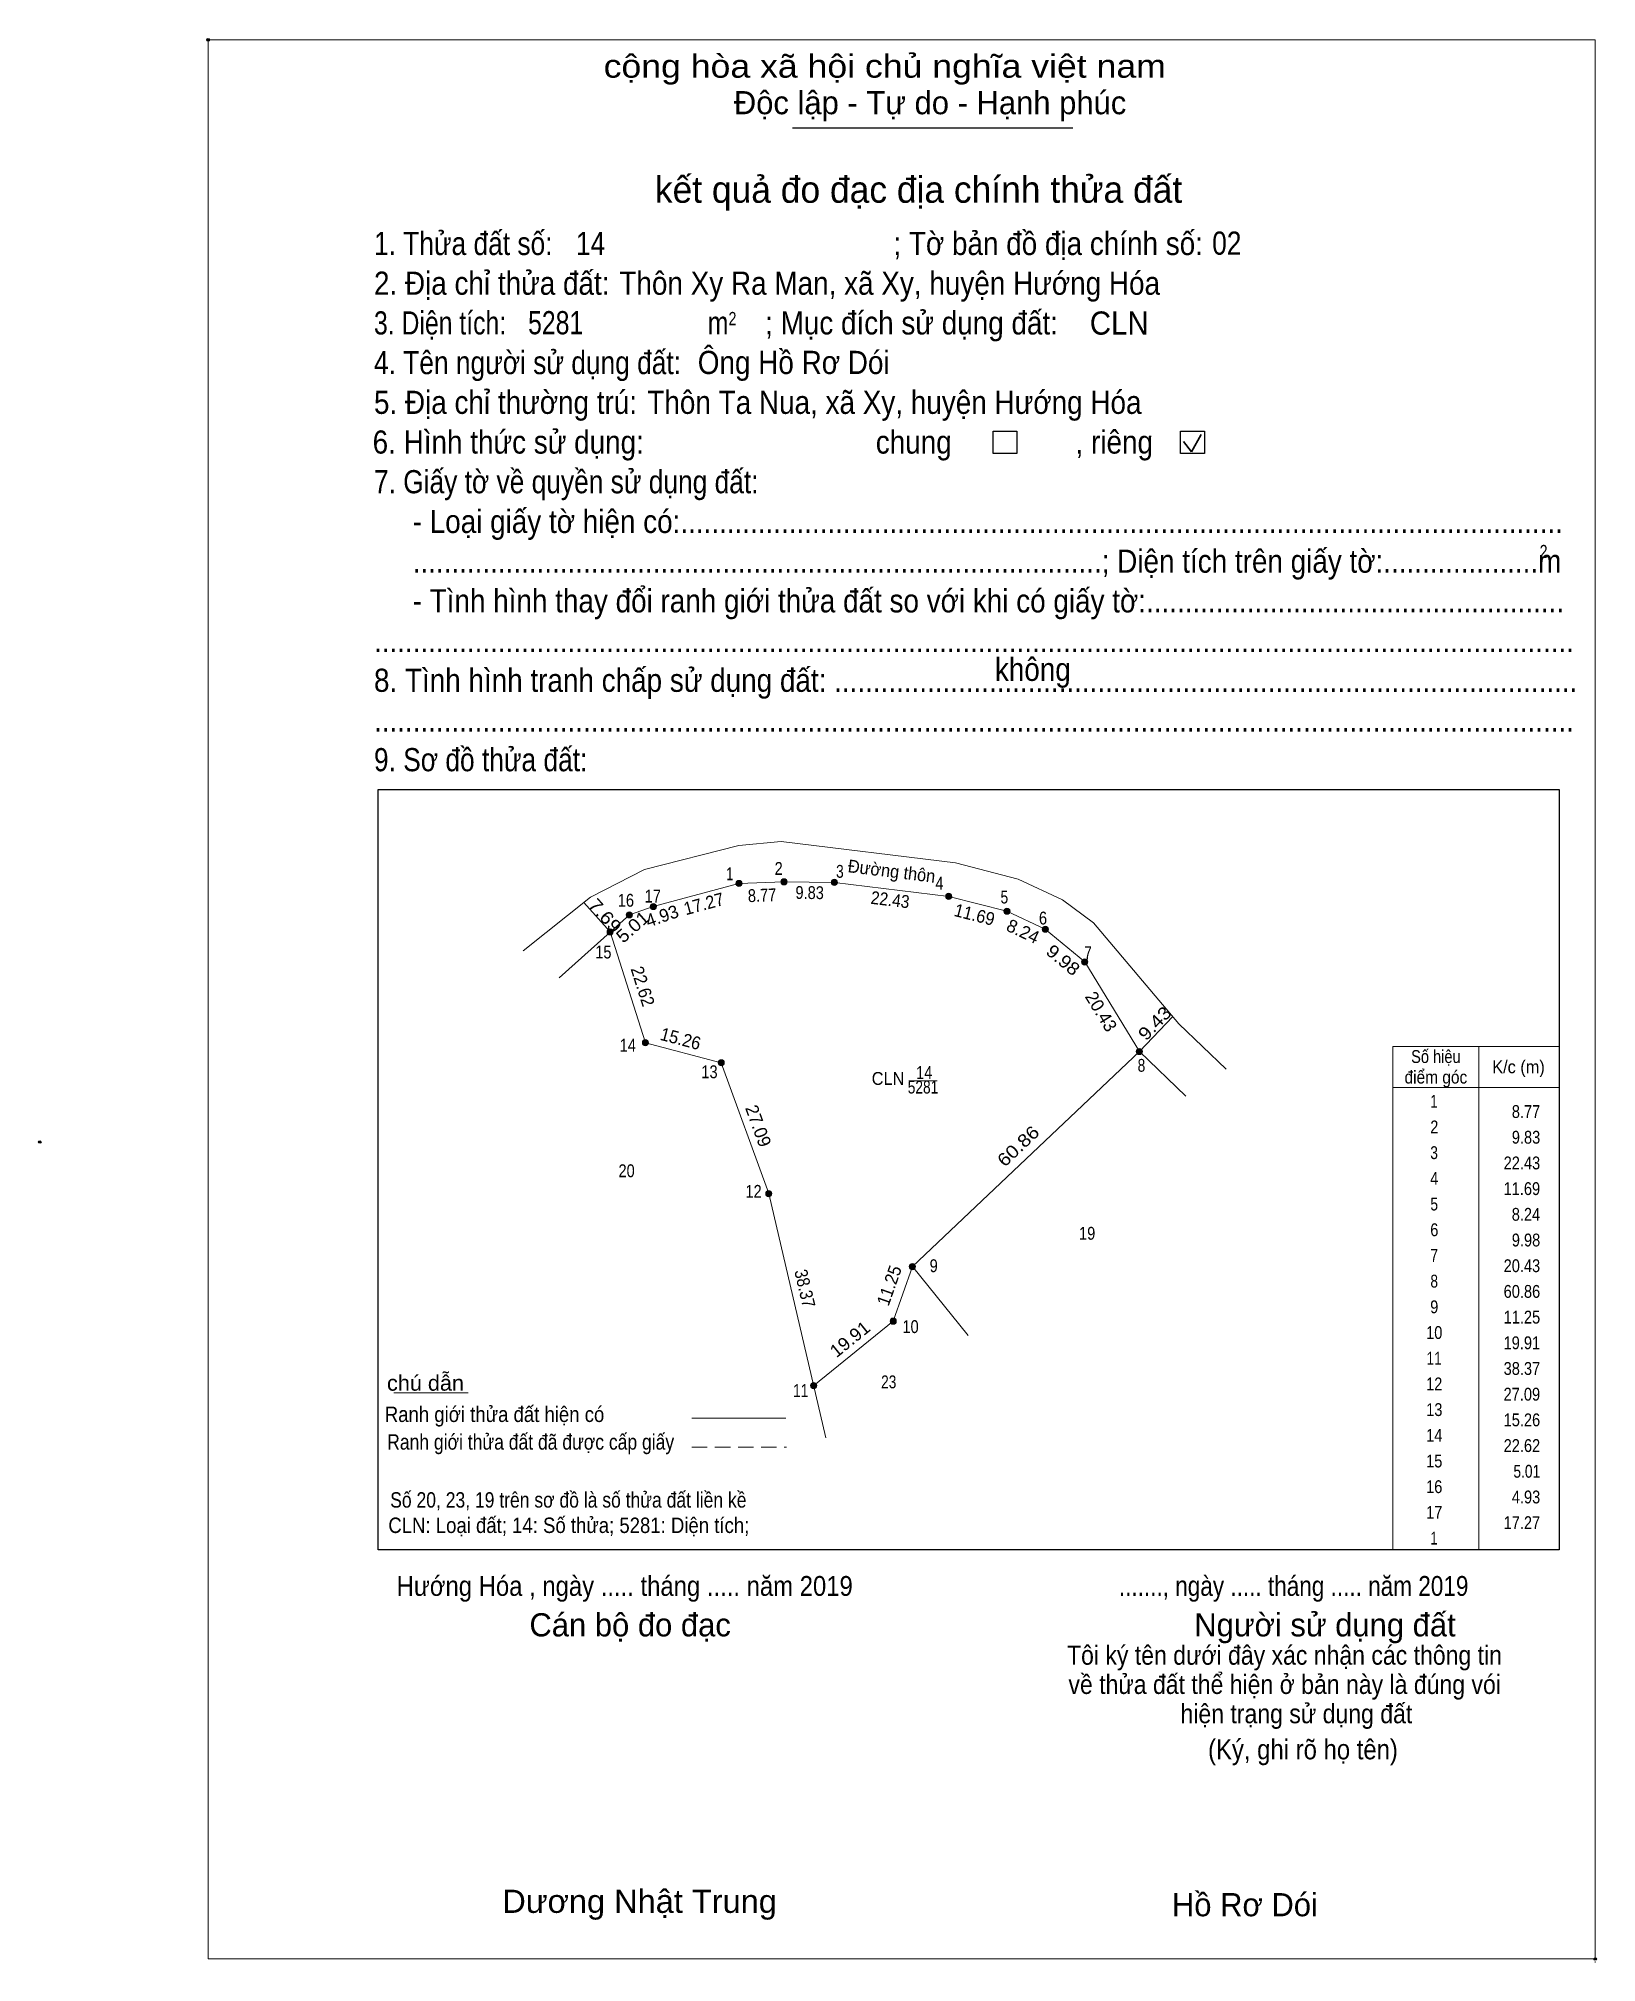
# Model space of a CAD drawing. Header units: metres. Extents: x 548648 to 549826, y 1819971 to 1820345.
# Drawn here: x 548647.9 to 548951.2, y 1819970.7 to 1820345.1 of the extents above; entities that cross this region are included whole.
import ezdxf
from ezdxf.enums import TextEntityAlignment as Align

# ---------------------------------------------------------------- set-up
doc = ezdxf.new("R2010")
doc.units = ezdxf.units.M
doc.header["$PDMODE"] = 32
doc.header["$PDSIZE"] = 0.5
doc.linetypes.add('MEDIUM_DASHED', pattern=[4.5, 3, -1.5])
for name, color, linetype, lineweight in [('1', 7, 'MEDIUM_DASHED', 13), ('10', 7, 'Continuous', 13), ('17', 7, 'Continuous', 13), ('2', 7, 'Continuous', 25), ('23', 7, 'Continuous', 13), ('32', 7, 'Continuous', 13), ('6', 7, 'Continuous', 13), ('63', 7, 'Continuous', 13)]:
    doc.layers.add(name, color=color, linetype=linetype, lineweight=lineweight)
doc.layers.add('7', color=7, linetype='Continuous')

msp = doc.modelspace()

# ---------------------------------------------------------------- texts
at = {"layer": '1'}
for s, width, p in [('CLN', 0.95, (548813.325, 1820141.46)), ('5281', 0.8, (548820.135, 1820139.78)), ('14', 0.85, (548820.365, 1820142.62))]:
    msp.add_text(s, height=2.5, dxfattribs=dict(at, width=width)).set_placement(p, align=Align.CENTER)
at = {"layer": '2'}
for s, height, width, p in [('cộng hòa xã hội chủ nghĩa việt nam', 4.507, 1.15, (548757.97, 1820337.45)), ('1. Thửa đất số:', 4.507, 0.85, (548713.26, 1820302.94)), ('14', 4.51, 0.85, (548752.57, 1820302.94)), ('; Tờ bản đồ địa chính số:', 4.507, 0.9, (548814.38, 1820302.94)), ('02', 4.51, 0.85, (548876.42, 1820303)), ('2. Địa chỉ thửa đất:', 4.507, 0.9, (548713.26, 1820295.21)), ('Thôn Xy Ra Man, xã Xy, huyện Hướng Hóa', 4.51, 0.9, (548761.03, 1820295.21)), ('3. Diện tích:', 4.507, 0.8, (548713.26, 1820287.48)), ('5281', 4.51, 0.8, (548743.26, 1820287.52)), ('2', 2.575, 0.8, (548782.28, 1820289.29)), ('; Mục đích sử dụng đất:', 4.507, 0.9, (548789.4, 1820287.48)), ('CLN', 4.51, 0.95, (548852.6, 1820287.45)), ('m', 4.507, 0.8, (548778.23, 1820287.48)), ('4. Tên người sử dụng đất:', 4.507, 0.85, (548713.26, 1820279.76)), ('Ông Hồ Rơ Dói', 4.51, 0.9, (548776.29, 1820279.79)), ('5. Địa chỉ thường trú:', 4.507, 0.9, (548713.26, 1820272.03)), ('Thôn Ta Nua, xã Xy, huyện Hướng Hóa', 4.51, 0.9, (548766.47, 1820272.03)), ('6. Hình thức sử dụng:', 4.507, 0.9, (548713, 1820264.3)), ('chung                , riêng', 4.507, 0.9, (548810.94, 1820264.3)), ('7. Giấy tờ về quyền sử dụng đất:', 4.507, 0.85, (548713.26, 1820256.58)), ('     - Loại giấy tờ hiện có:..................................................................................................................', 4.507, 0.9, (548713.26, 1820248.85)), ('     .........................................................................................; Diện tích trên giấy tờ:....................m', 4.507, 0.9, (548713.26, 1820241.12)), ('2', 2.575, 0.8, (548940.17, 1820243.96)), ('     - Tình hình thay đổi ranh giới thửa đất so với khi có giấy tờ:......................................................', 4.507, 0.9, (548713.26, 1820233.4)), ('...........................................................................................................................................................', 4.507, 0.9, (548713.26, 1820225.67)), ('không', 4.507, 0.9, (548834.12, 1820220.07)), ('8. Tình hình tranh chấp sử dụng đất: ................................................................................................', 4.507, 0.9, (548713.26, 1820217.94)), ('...........................................................................................................................................................', 4.507, 0.9, (548713.26, 1820210.22)), ('9. Sơ đồ thửa đất:', 4.507, 0.85, (548713.26, 1820202.49)), ('Hướng Hóa , ngày ..... tháng ..... năm 2019', 3.86, 0.9, (548717.67, 1820042.03)), ('......., ngày ..... tháng ..... năm 2019', 3.86, 0.85, (548858.26, 1820042.03)), ('(Ký, ghi rõ họ tên)', 3.863, 0.9, (548875.62, 1820010.22)), ('Dương Nhật Trung', 4.51, 1.05, (548738.24, 1819980.34))]:
    msp.add_text(s, height=height, dxfattribs=dict(at, width=width)).set_placement(p)
for s, height, p in [('Độc lập - Tự do - Hạnh phúc', 4.507, (548783.31, 1820330.34)), ('Cán bộ đo đạc', 4.507, (548743.52, 1820034.14)), ('Người sử dụng đất', 4.507, (548872.94, 1820034.14)), ('Hồ Rơ Dói', 4.51, (548868.58, 1819979.68))]:
    msp.add_text(s, height=height, dxfattribs=at).set_placement(p)
for s, height, p in [('kết quả đo đạc địa chính thửa đất', 5.151, (548819.265, 1820313.11)), ('.', 1.288, (548950.967, 1819970.68))]:
    msp.add_text(s, height=height, dxfattribs=at).set_placement(p, align=Align.CENTER)
at = {"layer": '2', "width": 0.9}
for s, p in [('Tôi ký tên dưới đây xác nhận các thông tin', (548890.495, 1820028.63)), ('về thửa đất thể hiện ở bản này là đúng vói', (548890.535, 1820022.94)), ('hiện trạng sử dụng đất', (548892.815, 1820017.24))]:
    msp.add_text(s, height=3.724, dxfattribs=at).set_placement(p, align=Align.CENTER)
at = {"layer": '32', "width": 1.15}
for s, rotation, p in [('7.69', 311.733, (548757.313, 1820173.562)), ('9.43', 46.202, (548866.143, 1820152.58))]:
    msp.add_text(s, height=2.5, rotation=rotation, dxfattribs=at).set_placement(p, align=Align.CENTER)
at = {"layer": '32'}
for s, width, p in [('20', 0.85, (548762.435, 1820123.5)), ('19', 0.85, (548852.085, 1820111.33)), ('23', 0.8, (548813.46, 1820082.42))]:
    msp.add_text(s, height=2.5, dxfattribs=dict(at, width=width)).set_placement(p, align=Align.CENTER)
at = {"layer": '6'}
for s, width, p in [('chú dẫn', 1.05, (548715.79, 1820081.95)), ('Ranh giới thửa đất hiện có ', 0.9, (548715.37, 1820075.86)), ('Ranh giới thửa đất đã được cấp giấy', 0.85, (548715.83, 1820070.48)), ('Số 20, 23, 19 trên sơ đồ là số thửa đất liền kề', 0.85, (548716.42, 1820059.2)), ('CLN: Loại đất; 14: Số thửa; 5281: Diện tích;', 0.9, (548716.06, 1820054.26))]:
    msp.add_text(s, height=3, dxfattribs=dict(at, width=width)).set_placement(p)
at = {"layer": '63'}
for s, width, p in [(' 1', 0.75, (548783.22, 1820181.29)), (' 2', 0.85, (548792.83, 1820182.33)), (' 3', 0.8, (548804.7, 1820181.76)), (' 17', 0.85, (548769.11, 1820176.94)), (' 4', 0.85, (548824.13, 1820179.46)), (' 16', 0.85, (548763.88, 1820176.13)), (' 5', 0.8, (548836.71, 1820176.76)), (' 6', 0.85, (548844.28, 1820172.67)), (' 15', 0.85, (548759.49, 1820166.06)), (' 7', 0.8, (548852.99, 1820165.9)), (' 14', 0.85, (548764.25, 1820147.93)), (' 8', 0.8, (548863.4, 1820144.01)), (' 13', 0.85, (548780.15, 1820142.76)), ('8.77', 0.85, (548940.28, 1820135.02)), ('9.83', 0.85, (548940.28, 1820130.02)), ('22.43', 0.85, (548940.27, 1820125.02)), (' 12', 0.85, (548788.73, 1820119.49)), ('11.69', 0.85, (548940.26, 1820120.02)), ('8.24', 0.85, (548940.27, 1820115.02)), ('9.98', 0.85, (548940.28, 1820110.02)), (' 9', 0.85, (548823.01, 1820105.02)), ('20.43', 0.85, (548940.27, 1820105.02)), ('60.86', 0.85, (548940.27, 1820100.02)), ('11.25', 0.85, (548940.27, 1820095.02)), (' 10', 0.85, (548819.29, 1820093.17)), ('19.91', 0.85, (548940.26, 1820090.02)), ('38.37', 0.85, (548940.27, 1820085.02)), (' 11', 0.8, (548797.82, 1820080.74)), ('27.09', 0.85, (548940.26, 1820080.02)), ('15.26', 0.85, (548940.27, 1820075.02)), ('22.62', 0.85, (548940.27, 1820070.02)), ('5.01', 0.8, (548940.27, 1820065.02)), ('4.93', 0.85, (548940.28, 1820060.02)), ('17.27', 0.85, (548940.27, 1820055.02))]:
    msp.add_text(s, height=2.5, dxfattribs=dict(at, width=width)).set_placement(p, align=Align.RIGHT)
for s, rotation, width, p in [('Đường thôn', 353.033, 0.95, (548813.883, 1820181.819)), ('8.77', 2.027, 0.85, (548788.846, 1820177.11)), ('9.83', 359.359, 0.85, (548798.056, 1820177.629)), ('17.27', 15.107, 0.95, (548777.794, 1820175.492)), ('22.43', 353.033, 0.9, (548813.603, 1820176.259)), ('11.69', 345.738, 0.95, (548829.857, 1820173.382)), ('5.01', 41.681, 1.1, (548764.439, 1820171.279)), ('9.98', 320.327, 1.1, (548846.607, 1820164.792)), ('22.62', 287.682, 0.95, (548764.391, 1820160.27)), ('15.26', 345.19, 0.95, (548772.63, 1820149.24)), ('60.86', 43.442, 1.15, (548839.53, 1820128.646)), ('38.37', 283.182, 0.9, (548795.924, 1820101.565)), ('11.25', 70.631, 0.95, (548814.734, 1820102.015)), ('19.91', 39.028, 1.05, (548806.688, 1820091.005))]:
    msp.add_text(s, height=2.5, rotation=rotation, dxfattribs=dict(at, width=width)).set_placement(p, align=Align.CENTER)
for s, rotation, p in [('4.93', 19.169, (548769.75, 1820173.136)), ('8.24', 334.773, (548839.062, 1820170.208)), ('20.43', 301.387, (548853.744, 1820155.086)), ('27.09', 289.987, (548786.9, 1820133.057))]:
    msp.add_text(s, height=2.5, rotation=rotation, dxfattribs=at).set_placement(p, align=Align.CENTER)
for s, width, p in [('Số hiệu', 0.85, (548919.97, 1820145.72)), ('K/c (m)', 0.95, (548936.05, 1820143.72)), ('điểm góc', 0.9, (548919.97, 1820141.72)), (' 1', 0.75, (548919.255, 1820137.02)), (' 2', 0.85, (548919.27, 1820132.02)), (' 3', 0.8, (548919.25, 1820127.02)), (' 4', 0.85, (548919.255, 1820122.02)), (' 5', 0.8, (548919.27, 1820117.02)), (' 6', 0.85, (548919.27, 1820112.02)), (' 7', 0.8, (548919.27, 1820107.02)), (' 8', 0.8, (548919.27, 1820102.02)), (' 9', 0.85, (548919.255, 1820097.02)), (' 10', 0.85, (548919.255, 1820092.02)), (' 11', 0.8, (548919.255, 1820087.02)), (' 12', 0.85, (548919.25, 1820082.02)), (' 13', 0.85, (548919.27, 1820077.02)), (' 14', 0.85, (548919.255, 1820072.02)), (' 15', 0.85, (548919.25, 1820067.02)), (' 16', 0.85, (548919.25, 1820062.02)), (' 17', 0.85, (548919.25, 1820057.02)), (' 1', 0.75, (548919.255, 1820052.02))]:
    msp.add_text(s, height=2.5, dxfattribs=dict(at, width=width)).set_placement(p, align=Align.CENTER)
at = {"layer": '7'}
msp.add_text('.', height=0.4, dxfattribs=at).set_placement((548648.204, 1820130.14), align=Align.CENTER)

# ---------------------------------------------------------------- hatches: boundary and pattern name
at = {"layer": '32'}
for points in [[(548784.9, 1820180.66, 1), (548783.7, 1820180.66, 1)], [(548793.66, 1820180.97, 1), (548792.46, 1820180.97, 1)], [(548803.49, 1820180.86, 1), (548802.29, 1820180.86, 1)], [(548768.23, 1820176.16, 1), (548767.03, 1820176.16, 1)], [(548825.75, 1820178.14, 1), (548824.55, 1820178.14, 1)], [(548837.08, 1820175.26, 1), (548835.88, 1820175.26, 1)], [(548759.83, 1820171.21, 1), (548758.63, 1820171.21, 1)], [(548763.57, 1820174.54, 1), (548762.37, 1820174.54, 1)], [(548844.53, 1820171.75, 1), (548843.33, 1820171.75, 1)], [(548852.21, 1820165.38, 1), (548851.01, 1820165.38, 1)], [(548766.7, 1820149.66, 1), (548765.5, 1820149.66, 1)], [(548781.45, 1820145.76, 1), (548780.25, 1820145.76, 1)], [(548862.85, 1820147.94, 1), (548861.65, 1820147.94, 1)], [(548790.71, 1820120.3, 1), (548789.51, 1820120.3, 1)], [(548818.66, 1820106.09, 1), (548817.46, 1820106.09, 1)], [(548814.93, 1820095.48, 1), (548813.73, 1820095.48, 1)], [(548799.46, 1820082.94, 1), (548798.26, 1820082.94, 1)]]:
    msp.add_hatch(color=256, dxfattribs=at).paths.add_polyline_path(points)

# ---------------------------------------------------------------- linework, layer by layer
at = {"layer": '10'}
for points in [[(548869.95, 1820153.37), (548853.32, 1820173.01), (548847.29, 1820177.44), (548838.67, 1820181.51), (548826.48, 1820184.7), (548792.5, 1820188.8), (548784.25, 1820188.05), (548765.89, 1820183.35), (548755.38, 1820177.96), (548742.27, 1820167.57)], [(548749.28, 1820162.32), (548762.97, 1820174.54), (548767.63, 1820176.16), (548784.3, 1820180.66), (548793.06, 1820180.97), (548802.89, 1820180.86), (548825.15, 1820178.14), (548836.48, 1820175.26), (548843.93, 1820171.75), (548851.61, 1820165.38), (548862.25, 1820147.94)], [(548759.23, 1820171.21), (548766.1, 1820149.66), (548780.85, 1820145.76), (548790.11, 1820120.3), (548801.24, 1820072.77)], [(548798.86, 1820082.94), (548814.33, 1820095.48), (548818.06, 1820106.09), (548862.25, 1820147.94)]]:
    msp.add_lwpolyline(points, dxfattribs=at)
at = {"layer": '17'}
msp.add_line((548717.11, 1820081.53), (548731.59, 1820081.53), dxfattribs=at)
at = {"layer": '2'}
for p, q in [((548794.7, 1820327.71), (548849.31, 1820327.71)), ((548714.09, 1820198.92), (548943.96, 1820198.92)), ((548943.96, 1820198.92), (548943.96, 1820050.96))]:
    msp.add_line(p, q, dxfattribs=at)
at = {"layer": '2', "lineweight": 35}
for p, q in [((548870.86, 1820266.67), (548872.4, 1820264.67)), ((548872.4, 1820264.67), (548874.27, 1820268.02))]:
    msp.add_line(p, q, dxfattribs=at)
at = {"layer": '2', "lineweight": 13}
msp.add_lwpolyline([(548680.98, 1820344.83), (548950.99, 1820344.83), (548950.99, 1819971.37), (548680.98, 1819971.37)], close=True, dxfattribs=at)
at = {"layer": '2'}
for points in [[(548833.77, 1820268.66), (548838.41, 1820268.66), (548838.41, 1820264.34), (548833.77, 1820264.34)], [(548870.26, 1820268.66), (548874.9, 1820268.66), (548874.9, 1820264.34), (548870.26, 1820264.34)]]:
    msp.add_lwpolyline(points, close=True, dxfattribs=at)
msp.add_lwpolyline([(548943.96, 1820050.96), (548714.09, 1820050.96), (548714.09, 1820198.92)], dxfattribs=at)
for p in [(548680.98, 1820344.83), (548950.99, 1819971.37)]:
    msp.add_point(p, dxfattribs=at)
at = {"layer": '23'}
for p, q in [((548869.95, 1820153.37), (548879.16, 1820144.54)), ((548862.25, 1820147.94), (548871.27, 1820139.29))]:
    msp.add_line(p, q, dxfattribs=at)
at = {"layer": '32'}
for p, q in [((548754.11, 1820176.95), (548759.23, 1820171.21)), ((548868.78, 1820154.75), (548862.25, 1820147.94)), ((548817.38, 1820142.27), (548822.91, 1820142.27)), ((548818.06, 1820106.09), (548828.95, 1820092.72))]:
    msp.add_line(p, q, dxfattribs=at)
for centre in [(548784.3, 1820180.66), (548793.06, 1820180.97), (548802.89, 1820180.86), (548767.63, 1820176.16), (548825.15, 1820178.14), (548836.48, 1820175.26), (548759.23, 1820171.21), (548762.97, 1820174.54), (548843.93, 1820171.75), (548851.61, 1820165.38), (548766.1, 1820149.66), (548780.85, 1820145.76), (548862.25, 1820147.94), (548790.11, 1820120.3), (548818.06, 1820106.09), (548814.33, 1820095.48), (548798.86, 1820082.94)]:
    msp.add_circle(centre, 0.6, dxfattribs=at)
at = {"layer": '6'}
msp.add_line((548775.15, 1820076.61), (548793.43, 1820076.61), dxfattribs=at)
at = {"layer": '6', "linetype": 'MEDIUM_DASHED'}
msp.add_line((548775.13, 1820070.98), (548793.53, 1820070.98), dxfattribs=at)
at = {"layer": '63'}
for p, q in [((548928.36, 1820148.96), (548928.36, 1820050.96)), ((548928.36, 1820148.96), (548928.36, 1820050.96)), ((548911.56, 1820140.96), (548943.96, 1820140.96))]:
    msp.add_line(p, q, dxfattribs=at)
msp.add_lwpolyline([(548911.56, 1820148.96), (548943.96, 1820148.96), (548943.96, 1820050.96), (548911.56, 1820050.96)], close=True, dxfattribs=at)
at = {"layer": '7'}
msp.add_point((548648.2, 1820130.35), dxfattribs=at)

msp.set_redraw_order([(e.dxf.handle, doc.entitydb.next_handle()) for e in msp.query("TEXT MTEXT ATTDEF DIMENSION ARC_DIMENSION")])  # texts and dimensions are drawn at this point

doc.saveas('drawing.dxf')
